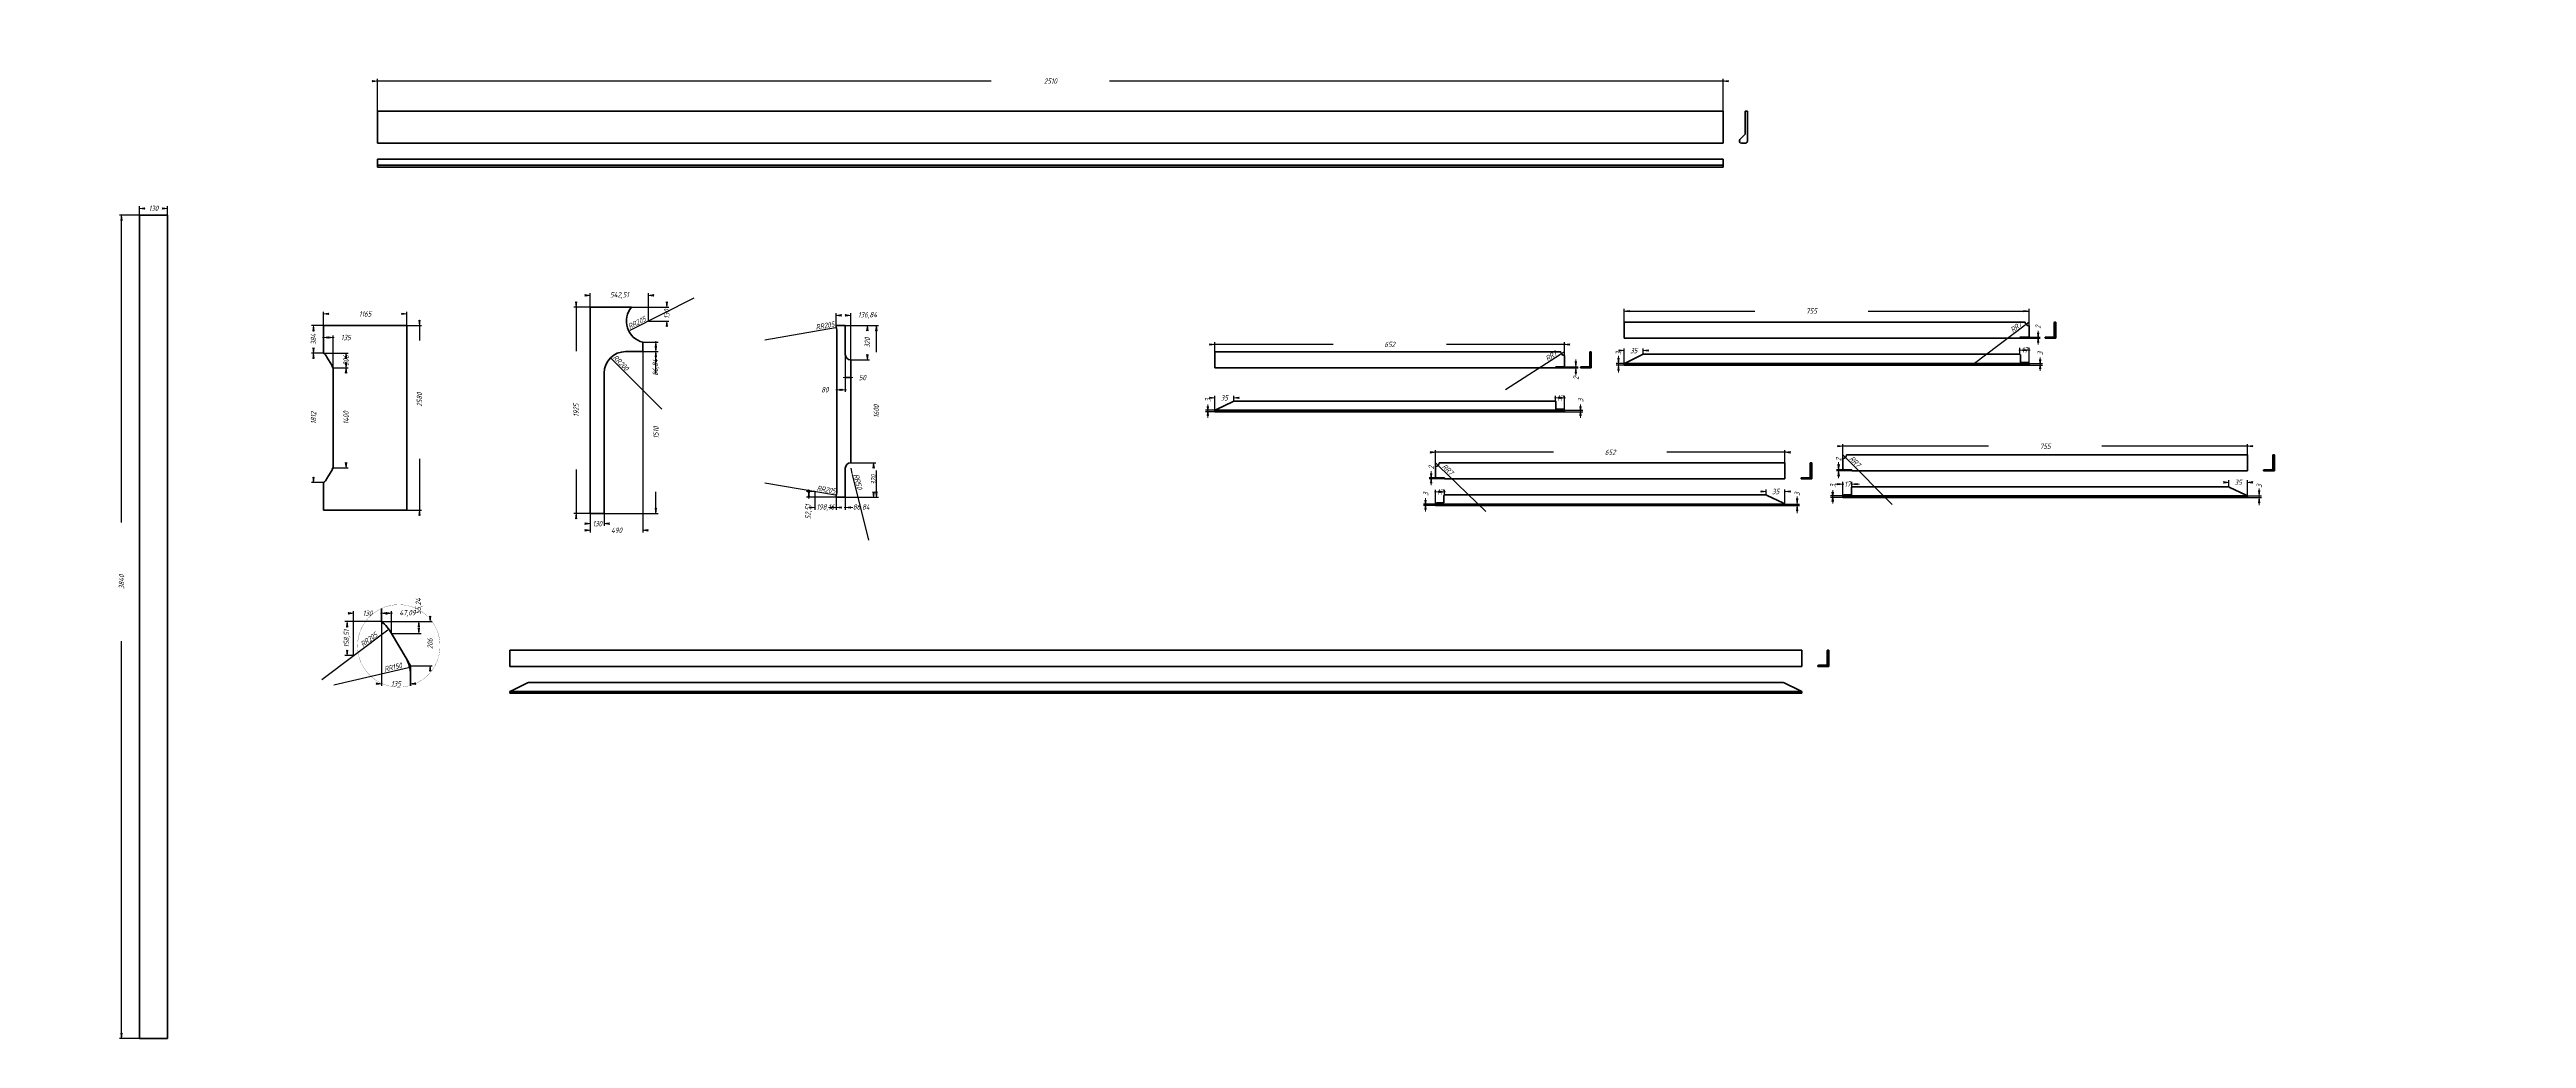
# Model space of a CAD drawing. Header units: millimetres. Extents: x 0 to 3990, y -446 to 477.
# Drawn here: x 1050 to 3360, y -446 to 477 of the extents above; entities that cross this region are included whole.
import ezdxf

# ---------------------------------------------------------------- set-up
doc = ezdxf.new("R2010")
doc.units = ezdxf.units.MM
for name, pattern in [('K5LT_BASIC', [0]), ('K5LT_THIN', [0]), ('K5LT_THIN_INCLUDED_TO_HATCHING', [0])]:
    doc.linetypes.add(name, pattern=pattern)
doc.layers.add('Системный слой', color=7, linetype='Continuous')
doc.layers.add('Системный слой (1)', color=7, linetype='Continuous', true_color=0x909090)
doc.styles.add('KDIMTEXTSTYLE', font='GOST_AU.SHX', dxfattribs={"width": 0.96, "oblique": 15, "height": 5})
doc.dimstyles.new('KDIMSTYLE (0.07)', dxfattribs={"dimtxt": 5, "dimasz": 1, "dimexe": 2, "dimexo": 0, "dimgap": 1, "dimtad": 1, "dimlfac": 15, "dimtxsty": 'KDIMTEXTSTYLE', "dimsah": 1, "dimcen": 0, "dimdle": 1, "dimadec": 0, "dimazin": 0, "dimtfac": 0.667, "dimtmove": 0, "dimatfit": 3, "dimfxl": 1, "dimtvp": 1, "dimtolj": 1, "dimtzin": 0, "dimarcsym": 0})
doc.dimstyles.new('KDIMSTYLE (0.10)', dxfattribs={"dimtxt": 5, "dimasz": 1, "dimexe": 2, "dimexo": 0, "dimgap": 1, "dimtad": 1, "dimlfac": 10, "dimtxsty": 'KDIMTEXTSTYLE', "dimsah": 1, "dimcen": 0, "dimdle": 1, "dimadec": 0, "dimazin": 0, "dimtfac": 0.667, "dimtmove": 0, "dimatfit": 3, "dimfxl": 1, "dimtvp": 1, "dimtolj": 1, "dimtzin": 0, "dimarcsym": 0})
doc.dimstyles.new('KDIMSTYLE (0.20)', dxfattribs={"dimtxt": 5, "dimasz": 1, "dimexe": 2, "dimexo": 0, "dimgap": 1, "dimtad": 1, "dimlfac": 5, "dimtxsty": 'KDIMTEXTSTYLE', "dimsah": 1, "dimcen": 0, "dimdle": 1, "dimadec": 0, "dimazin": 0, "dimtfac": 0.667, "dimtmove": 0, "dimatfit": 3, "dimfxl": 1, "dimtvp": 1, "dimtolj": 1, "dimtzin": 0, "dimarcsym": 0})
doc.dimstyles.new('KDIMSTYLE (0.50)', dxfattribs={"dimtxt": 5, "dimasz": 1, "dimexe": 2, "dimexo": 0, "dimgap": 1, "dimtad": 1, "dimlfac": 2, "dimtxsty": 'KDIMTEXTSTYLE', "dimsah": 1, "dimcen": 0, "dimdle": 1, "dimadec": 0, "dimazin": 0, "dimtfac": 0.667, "dimtmove": 0, "dimatfit": 3, "dimfxl": 1, "dimtvp": 1, "dimtolj": 1, "dimtzin": 0, "dimarcsym": 0})

# ---------------------------------------------------------------- blocks, each defined once
blk = doc.blocks.new('KDIMARROW_01')
at = {"layer": 'Системный слой'}
blk.add_hatch(color=0, dxfattribs=at).paths.add_polyline_path([(-5, -0.6582624912261956), (0, 0), (-5, 0.658262491226197), (-4.5, 5.51091059616309e-16)])
at = {"layer": 'Системный слой', "color": 0, "linetype": 'K5LT_THIN', "lineweight": 18}
for p, q in [((-4.5, 5.51091059616309e-16), (-5, 0.658262491226197)), ((-5, 0.658262491226197), (0, 0)), ((0, 0), (-5, -0.6582624912261956)), ((-5, -0.6582624912261956), (-4.5, 5.51091059616309e-16))]:
    blk.add_line(p, q, dxfattribs=at)
at = {"layer": 'Системный слой (1)', "color": 0, "linetype": 'K5LT_THIN', "lineweight": 18}
blk.add_line((0, 0), (-1, 0), dxfattribs=at)
blk = doc.blocks.new('KDIMARROW_02')
at = {"layer": 'Системный слой'}
blk.add_hatch(color=0, dxfattribs=at).paths.add_polyline_path([(4.5, -5.51091059616309e-16), (5, 0.6582624912261956), (0, 0), (5, -0.658262491226197)])
at = {"layer": 'Системный слой', "color": 0, "linetype": 'K5LT_THIN', "lineweight": 18}
for p, q in [((5, 0.6582624912261956), (0, 0)), ((0, 0), (5, -0.658262491226197)), ((0, 0), (7, -8.572527594031472e-16)), ((4.5, -5.51091059616309e-16), (5, 0.6582624912261956)), ((5, -0.658262491226197), (4.5, -5.51091059616309e-16))]:
    blk.add_line(p, q, dxfattribs=at)
at = {"layer": 'Системный слой (1)', "color": 0, "linetype": 'K5LT_THIN', "lineweight": 18}
blk.add_line((0, 0), (-1, 0), dxfattribs=at)

msp = doc.modelspace()

# ---------------------------------------------------------------- linework, layer by layer
at = {"layer": 'Системный слой (1)', "color": 5, "linetype": 'K5LT_BASIC', "lineweight": 60, "true_color": 0x0000ff}
for p, q in [((1355.934377425638, 419.356411290335), (1355.934377425638, 391.3564112903351)), ((1355.934377425638, 419.356411290335), (2610.934377425639, 419.356411290335)), ((2610.934377425639, 419.356411290335), (2610.934377425639, 391.3564112903351)), ((2631.434377425639, 419.356411290335), (2633.434377425639, 419.356411290335)), ((2631.434377425639, 398.5132655398267), (2631.434377425639, 419.356411290335)), ((2633.434377425639, 419.356411290335), (2633.434377425639, 391.3564112903351)), ((2626.520163863264, 392.7706248527097), (2630.848590988009, 397.0990519774537)), ((1355.934377425638, 391.3564112903351), (1355.934377425638, 389.356411290335)), ((1355.934377425638, 389.356411290335), (2610.934377425639, 389.356411290335)), ((1355.934377425638, 374.3564112903364), (2610.934377425639, 374.3564112903364)), ((1355.934377425638, 374.3564112903364), (1355.934377425638, 373.7706248527111)), ((1355.934377425638, 373.7706248527111), (1355.934377425638, 369.4421977279658)), ((2610.934377425639, 391.3564112903351), (2610.934377425639, 389.356411290335)), ((2610.934377425639, 374.3564112903364), (2610.934377425639, 373.7706248527111)), ((2610.934377425639, 373.7706248527111), (2610.934377425639, 369.4421977279658)), ((2631.434377425639, 389.356411290335), (2627.934377425639, 389.356411290335)), ((1355.934377425638, 369.4421977279658), (1355.934377425638, 368.8564112903359)), ((1355.934377425638, 368.8564112903359), (1355.934377425638, 366.8564112903359)), ((1355.934377425638, 368.8564112903359), (2610.934377425639, 368.8564112903359)), ((1355.934377425638, 366.8564112903359), (2610.934377425639, 366.8564112903359)), ((2610.934377425639, 369.4421977279658), (2610.934377425639, 368.8564112903359)), ((2610.934377425639, 368.8564112903359), (2610.934377425639, 366.8564112903359)), ((1133.898253229668, 322.1324363994458), (1133.898253229668, -445.8675636005543)), ((1159.898253229668, 322.1324363994458), (1133.898253229668, 322.1324363994458)), ((1159.898253229668, -445.8675636005543), (1159.898253229668, 322.1324363994458)), ((1554.297596521916, 236.4103357676555), (1592.697827629585, 236.4103357676555)), ((1554.297596521916, 43.91033576765551), (1554.297596521916, 236.4103357676555)), ((1383.157203573921, 219.1130004379176), (1305.490536907255, 219.1130004379176)), ((1305.490536907255, 219.1130004379176), (1305.490536907255, 193.5128463661382)), ((1383.157203573921, 47.11300043791763), (1383.157203573921, 219.1130004379176)), ((1783.46827881796, 219.18969978992), (1792.152225639312, 219.18969978992)), ((1784.152225639312, 213.9386011981035), (1784.152225639312, 64.44079838173644)), ((1792.152225639312, 219.18969978992), (1792.152225639312, 192.18969978992)), ((2518.640913796216, 207.389328785774), (2518.640913796216, 222.3893287857853)), ((2518.640913796216, 222.3893287857853), (2892.64091379621, 222.3893287857853)), ((2895.14091379621, 208.3893287857853), (2888.14091379621, 208.3893287857853)), ((2896.14091379621, 209.3893287857853), (2896.14091379621, 218.8893287857853)), ((2911.640913796212, 208.389328785774), (2918.640913796211, 208.389328785774)), ((2919.640913796212, 221.889328785774), (2919.640913796212, 209.389328785774)), ((2919.640913796212, 207.389328785774), (2919.640913796212, 209.389328785774)), ((2921.140913796212, 222.3893287857853), (2920.140913796211, 222.389328785774)), ((2921.140913796212, 207.389328785774), (2921.140913796212, 222.3893287857853)), ((1313.129103272172, 182.1143809553856), (1308.629910939309, 189.8300171687644)), ((1603.297596521916, 194.9103357676555), (1587.297596521916, 194.9103357676555)), ((1603.297596521916, 203.5942825890071), (1603.297596521916, 194.9103357676555)), ((1797.152225639312, 187.18969978992), (1797.152225639312, 91.18969978991998)), ((2136.885782362422, 179.6896997899201), (2136.885782362422, 194.6896997899201)), ((2459.385782362422, 194.6896997899201), (2136.885782362422, 194.6896997899201)), ((2462.885782362422, 181.6896997899201), (2462.885782362422, 191.1896997899201)), ((2486.385782362431, 194.1896997899201), (2486.385782362431, 181.6896997899201)), ((2487.885782362431, 194.6896997899201), (2486.885782362431, 194.6896997899201)), ((2487.885782362431, 179.6896997899201), (2487.885782362431, 194.6896997899201)), ((2518.640913796216, 207.389328785774), (2887.64091379621, 207.3893287857853)), ((2518.640913796216, 183.8893287857697), (2520.699737325629, 184.88932878577)), ((2535.111502031511, 191.8893287857697), (2520.699737325629, 184.88932878577)), ((2536.140913796216, 192.38932878577), (2535.111502031511, 191.8893287857697)), ((2536.140913796216, 192.38932878577), (2887.64091379621, 192.38932878577)), ((2887.64091379621, 207.8893287857853), (2887.64091379621, 207.3893287857853)), ((2887.64091379621, 192.38932878577), (2888.14091379621, 191.8893287857697)), ((2888.14091379621, 184.88932878577), (2888.14091379621, 191.8893287857697)), ((2888.14091379621, 184.88932878577), (2895.14091379621, 184.88932878577)), ((2896.14091379621, 183.8893287857697), (2895.14091379621, 184.88932878577)), ((2911.140913796211, 207.8893287857853), (2911.140913796211, 207.3893287857853)), ((2911.140913796211, 207.3893287857853), (2919.640913796212, 207.389328785774)), ((2919.640913796212, 207.389328785774), (2921.140913796212, 207.389328785774)), ((1313.129103272172, 182.1143809553857), (1314.490536907255, 179.7796671045844)), ((1314.490536907255, 177.0770035465627), (1314.490536907255, 179.7796671045843)), ((1314.490536907255, 89.14899732927245), (1314.490536907255, 177.0770035465628)), ((1567.297596521916, 174.9103357676555), (1567.297596521916, 43.91033576765551)), ((2454.385782362425, 179.6896997899201), (2136.885782362422, 179.6896997899201)), ((2454.385782362425, 179.6896997899201), (2454.385782362422, 180.1896997899201)), ((2454.885782362413, 180.6896997899201), (2461.885782362422, 180.6896997899201)), ((2477.885782362431, 180.1896997899201), (2477.885782362431, 179.6896997899201)), ((2477.885782362431, 179.6896997899201), (2486.385782362431, 179.6896997899248)), ((2485.385782362431, 180.6896997899201), (2478.385782362431, 180.6896997899201)), ((2486.385782362431, 181.6896997899201), (2486.385782362431, 179.6896997899248)), ((2486.385782362431, 179.6896997899248), (2487.885782362431, 179.6896997899201)), ((2518.640913796216, 183.38932878577), (2518.640913796216, 183.8893287857697)), ((2518.640913796216, 183.8893287857697), (2892.676812181072, 183.8893287857697)), ((2518.640913796216, 182.3893287857697), (2518.640913796216, 183.38932878577)), ((2518.640913796216, 182.3893287857697), (2892.64091379621, 182.3893287857697)), ((2892.64091379621, 183.38932878577), (2892.64091379621, 182.3893287857697)), ((2892.64091379621, 182.3893287857697), (2896.14091379621, 182.3893287857697)), ((2892.676812181072, 183.8893287857697), (2896.14091379621, 183.8893287857697)), ((2896.14091379621, 183.8893287857697), (2896.14091379621, 182.3893287857697)), ((2136.885782362422, 140.1896997899116), (2138.94460589184, 141.1896997899116)), ((2459.421680747286, 140.1896997899116), (2136.885782362422, 140.1896997899116)), ((2136.885782362422, 139.6896997899116), (2136.885782362422, 140.1896997899116)), ((2136.885782362422, 138.6896997899116), (2136.885782362422, 139.6896997899116)), ((2459.385782362422, 138.6896997899116), (2136.885782362422, 138.6896997899116)), ((2138.94460589184, 141.1896997899116), (2153.356370597709, 148.1896997899116)), ((2154.385782362422, 148.6896997899116), (2153.356370597709, 148.1896997899116)), ((2454.385782362422, 148.6896997899116), (2154.385782362422, 148.6896997899116)), ((2454.885782362413, 148.1896997899116), (2454.385782362422, 148.6896997899116)), ((2454.885782362413, 141.1896997899116), (2454.885782362413, 148.1896997899116)), ((2461.885782362418, 141.1896997899116), (2454.885782362413, 141.1896997899116)), ((2459.385782362422, 139.6896997899116), (2459.385782362422, 138.6896997899116)), ((2459.385782362422, 138.6896997899116), (2462.885782362422, 138.6896997899116)), ((2462.885782362422, 140.1896997899116), (2459.421680747286, 140.1896997899116)), ((2461.885782362418, 141.1896997899116), (2462.885782362422, 140.1896997899116)), ((2462.885782362422, 140.1896997899116), (2462.885782362422, 138.6896997899116)), ((2722.390913796216, 85.7251507624336), (2722.390913796216, 95.2251507624336)), ((3099.890913796206, 98.7251507624336), (2725.890913796216, 98.7251507624336)), ((3099.890913796206, 83.72515076242234), (3099.890913796206, 98.7251507624336)), ((3123.390913796207, 98.2251507624336), (3123.390913796207, 95.2251507624336)), ((3123.390913796207, 95.2251507624336), (3123.390913796207, 85.7251507624336)), ((3123.390913796207, 95.2251507624336), (3124.890913796207, 95.2251507624336)), ((3123.890913796207, 98.7251507624336), (3124.890913796207, 98.7251507624336)), ((3124.890913796207, 95.2251507624336), (3124.890913796207, 98.7251507624336)), ((3124.890913796207, 85.7251507624336), (3124.890913796207, 95.2251507624336)), ((1305.490536907255, 72.71315450969698), (1305.490536907255, 47.11300043791763)), ((1308.629910939309, 76.39598370707077), (1313.129103272172, 84.11161992044958)), ((1313.129103272172, 84.11161992044956), (1314.490536907255, 86.44633377125083)), ((1314.490536907255, 89.14899732927253), (1314.490536907255, 86.44633377125089)), ((1792.152225639312, 59.18969978991998), (1792.152225639312, 86.18969978991998)), ((2342.485496876811, 78.22515076242786), (2342.485496876811, 87.72515076242786)), ((2350.48549687682, 77.22515076242786), (2343.485496876811, 77.22515076242786)), ((2345.985496876811, 91.22515076242786), (2668.485496876811, 91.22515076242786)), ((2350.985496876808, 76.22515076242786), (2350.985496876811, 76.72515076242786)), ((2350.985496876808, 76.22515076242786), (2668.485496876811, 76.22515076242786)), ((2668.485496876811, 76.22515076242786), (2668.485496876811, 91.22515076242786)), ((2683.485496876817, 76.72515076242786), (2683.485496876817, 76.22515076242786)), ((2693.485496876817, 76.22515076242786), (2683.485496876817, 76.22515076242786)), ((2690.985496876817, 77.22515076242786), (2683.985496876817, 77.22515076242786)), ((2693.485496876817, 77.22515076242786), (2690.985496876817, 77.22515076242786)), ((2691.985496876817, 87.72515076242786), (2691.985496876817, 90.72515076242786)), ((2691.985496876817, 87.72515076242786), (2691.985496876817, 78.22515076242786)), ((2691.985496876817, 87.72515076242786), (2693.485496876817, 87.72515076242786)), ((2692.485496876817, 91.22515076242786), (2693.485496876817, 91.22515076242786)), ((2693.485496876817, 91.22515076242786), (2693.485496876817, 87.72515076242786)), ((2693.485496876817, 78.22515076242786), (2693.485496876817, 87.72515076242786)), ((2693.485496876817, 77.22515076242786), (2693.485496876817, 78.22515076242786)), ((2693.485496876817, 77.22515076242786), (2693.485496876817, 76.72515076242786)), ((2693.485496876817, 76.22515076242786), (2693.485496876817, 76.72515076242786)), ((2723.390913796216, 84.7251507624336), (2730.390913796216, 84.7251507624336)), ((2730.890913796216, 84.2251507624336), (2730.890913796216, 83.7251507624336)), ((3099.890913796206, 83.72515076242234), (2730.890913796216, 83.7251507624336)), ((3114.890913796207, 83.7251507624336), (3114.890913796207, 84.2251507624336)), ((3124.890913796207, 83.7251507624336), (3114.890913796207, 83.7251507624336)), ((3122.390913796207, 84.7251507624336), (3115.390913796207, 84.7251507624336)), ((3124.890913796207, 84.7251507624336), (3122.390913796207, 84.7251507624336)), ((3124.890913796207, 85.7251507624336), (3124.890913796207, 84.7251507624336)), ((3124.890913796207, 84.2251507624336), (3124.890913796207, 84.7251507624336)), ((3124.890913796207, 84.2251507624336), (3124.890913796207, 83.7251507624336)), ((1305.490536907255, 47.11300043791763), (1383.157203573921, 47.11300043791763)), ((1783.46827881796, 59.18969978991998), (1792.152225639312, 59.18969978991998)), ((2343.485496876815, 53.72515076242325), (2342.485496876811, 52.72515076242325)), ((2342.485496876811, 52.72515076242325), (2345.949598491948, 52.72515076242325)), ((2342.485496876811, 52.72515076242325), (2342.485496876811, 51.22515076242325)), ((2345.985496876811, 51.22515076242325), (2342.485496876811, 51.22515076242325)), ((2343.485496876815, 53.72515076242325), (2350.48549687682, 53.72515076242325)), ((2345.949598491948, 52.72515076242325), (2668.485496876811, 52.72515076242325)), ((2345.985496876811, 52.22515076242325), (2345.985496876811, 51.22515076242325)), ((2345.985496876811, 51.22515076242325), (2668.485496876811, 51.22515076242325)), ((2350.48549687682, 60.72515076242325), (2350.985496876811, 61.22515076242325)), ((2350.48549687682, 53.72515076242325), (2350.48549687682, 60.72515076242325)), ((2350.985496876811, 61.22515076242325), (2650.985496876811, 61.22515076242325)), ((2650.985496876811, 61.22515076242325), (2652.014908641524, 60.72515076242325)), ((2666.426673347393, 53.72515076242325), (2652.014908641524, 60.72515076242325)), ((2668.485496876811, 52.72515076242325), (2666.426673347393, 53.72515076242325)), ((2668.485496876811, 52.22515076242325), (2668.485496876811, 52.72515076242325)), ((2668.485496876811, 51.22515076242325), (2668.485496876811, 52.22515076242325)), ((2722.390913796216, 60.22515076242166), (2723.390913796216, 61.22515076242144)), ((2725.855015411353, 60.22515076242166), (2722.390913796216, 60.22515076242166)), ((2722.390913796216, 60.22515076242166), (2722.390913796216, 58.72515076242166)), ((2722.390913796216, 58.72515076242166), (2725.890913796216, 58.72515076242166)), ((2730.390913796216, 61.22515076242144), (2723.390913796216, 61.22515076242144)), ((3099.890913796206, 60.22515076242166), (2725.855015411353, 60.22515076242166)), ((2725.890913796216, 59.72515076242166), (2725.890913796216, 58.72515076242166)), ((3099.890913796206, 58.72515076242166), (2725.890913796216, 58.72515076242166)), ((2730.890913796216, 68.72515076242166), (2730.390913796216, 68.22515076242166)), ((2730.390913796216, 61.22515076242144), (2730.390913796216, 68.22515076242166)), ((3082.390913796206, 68.72515076242166), (2730.890913796216, 68.72515076242166)), ((3082.390913796206, 68.72515076242166), (3083.420325560911, 68.22515076242166)), ((3083.420325560911, 68.22515076242166), (3097.832090266794, 61.22515076242144)), ((3099.890913796206, 60.22515076242166), (3097.832090266794, 61.22515076242144)), ((3099.890913796206, 59.72515076242166), (3099.890913796206, 60.22515076242166)), ((3099.890913796206, 58.72515076242166), (3099.890913796206, 59.72515076242166)), ((1567.297596521916, 43.91033576765551), (1554.297596521916, 43.91033576765551)), ((1359.550558968388, -44.71044407537852), (1359.550558968388, -57.01334323468905)), ((1382.46625806314, -91.20873946694678), (1368.96868106455, -68.06183082681036)), ((1382.46625806314, -91.20873946694678), (1386.550558968388, -98.21288101935045)), ((1479.249803099012, -83.70873946694684), (1479.249803099012, -98.70873946694684)), ((1479.249803099012, -83.70873946694684), (2684.249803099012, -83.70873946694684)), ((2684.249803099012, -83.70873946694684), (2684.249803099012, -98.70873946694684)), ((2707.749803099014, -96.70873946694684), (2707.749803099014, -84.20873946694684)), ((2708.249803099014, -83.70873946694684), (2709.249803099014, -83.70873946694684)), ((2709.249803099014, -83.70873946694684), (2709.249803099014, -98.70873946694684)), ((1386.550558968388, -106.3208716934156), (1386.550558968388, -98.21288101935068)), ((1386.550558968388, -116.5643752524334), (1386.550558968388, -106.3208716934153)), ((1479.249803099012, -98.70873946694684), (2684.249803099012, -98.70873946694684)), ((1481.308626628425, -121.2087394669456), (1495.720391334307, -114.2087394669452)), ((1496.749803099012, -113.7087394669452), (1495.720391334307, -114.2087394669452)), ((1496.749803099012, -113.7087394669452), (2666.749803099012, -113.7087394669452)), ((2667.779214863717, -114.2087394669452), (2666.749803099012, -113.7087394669452)), ((2667.779214863717, -114.2087394669452), (2682.190979569599, -121.2087394669456)), ((2699.249803099014, -98.20873946694684), (2699.249803099014, -98.70873946694684)), ((2699.249803099014, -98.70873946694684), (2707.749803099014, -98.70873946694684)), ((2706.749803099014, -97.70873946694684), (2699.749803099014, -97.70873946694684)), ((2707.749803099014, -98.70873946694684), (2707.749803099014, -96.70873946694684)), ((2709.249803099014, -98.70873946694684), (2707.749803099014, -98.70873946694684)), ((1479.249803099012, -122.2087394669452), (1481.308626628425, -121.2087394669456)), ((1479.249803099012, -122.2087394669452), (1479.249803099012, -122.7087394669452)), ((1479.249803099012, -122.2087394669452), (2684.249803099012, -122.2087394669452)), ((1479.249803099012, -122.7087394669452), (1479.249803099012, -123.7087394669456)), ((1479.249803099012, -123.7087394669456), (2684.249803099012, -123.7087394669456)), ((2682.190979569599, -121.2087394669456), (2684.249803099012, -122.2087394669452)), ((2684.249803099012, -122.2087394669452), (2684.249803099012, -122.7087394669452)), ((2684.249803099012, -122.7087394669452), (2684.249803099012, -123.7087394669456)), ((1133.898253229668, -445.8675636005543), (1159.898253229668, -445.8675636005543))]:
    msp.add_line(p, q, dxfattribs=at)
at = {"layer": 'Системный слой (1)', "color": 7, "linetype": 'K5LT_THIN_INCLUDED_TO_HATCHING', "const_width": 0.18}
msp.add_lwpolyline([(1414.202707280027, -79.63528514687869, 0.9999999999999999), (1337.232231847663, -79.63528514687869, 0.9999999999999999)], format="xyb", close=True, dxfattribs=at)
at = {"layer": 'Системный слой (1)', "color": 5, "linetype": 'K5LT_BASIC', "lineweight": 60, "true_color": 0x0000ff}
for centre, radius, start, end in [((2627.934377425639, 391.3564112903351), 2.000000000000307, 135.0000000000103, 270), ((2629.434377425639, 398.5132655398267), 1.99999999999977, 314.9999999999424, 0), ((2631.434377425639, 391.3564112903351), 2, 270, 0), ((1608.548695113733, 223.4103357676555), 20.50000000000001, 140.6433010727387, 255.1581930521536), ((1763.652225639312, 213.9386011981035), 20.50000000000001, 0, 14.84180694784637), ((2888.14091379621, 207.8893287857853), 0.4999999999999455, 90, 180), ((2896.14091379621, 222.3893287857853), 3.500000000000001, 180, 270), ((2895.14091379621, 209.3893287857853), 0.999999999999946, 270, 0), ((2911.640913796212, 207.889328785774), 0.4999999999999454, 90.00000000028824, 179.9999999999966), ((2918.640913796211, 209.3893287857741), 0.9999999999999459, 269.9999999998696, 0), ((2920.140913796211, 221.889328785774), 0.4999999999999455, 90, 180), ((1296.823870240588, 182.9456013767066), 13.66666666666667, 30.24759658660304, 50.64330107273883), ((1587.297596521916, 174.9103357676555), 20, 90, 180), ((1797.152225639312, 192.18969978992), 5.000000000000001, 180, 270), ((2462.885782362422, 194.6896997899201), 3.500000000000001, 180, 270), ((2486.885782362431, 194.1896997899201), 0.5000000000000565, 90, 180), ((1304.490536907255, 177.0770035465628), 9.999999999999998, 0, 30.24759658660345), ((2454.885782362422, 180.1896997899201), 0.4999999999999455, 90.00000000099011, 180), ((2461.885782362422, 181.6896997899201), 0.999999999999946, 270, 0), ((2478.385782362426, 180.1896997899201), 0.5000000000000528, 89.99999999892675, 180), ((2485.385782362426, 181.6896997899201), 0.9999999999999387, 270.0000000004785, 0), ((2722.390913796216, 98.7251507624336), 3.500000000000001, 270, 0), ((3123.890913796207, 98.22515076243343), 0.4999999999999455, 90, 179.9999999999805), ((1296.823870240588, 83.28039949912858), 13.66666666666667, 309.3566989272612, 329.7524034133968), ((1304.490536907255, 89.14899732927245), 10, 329.7524034133964, 0), ((1797.152225639312, 86.18969978991998), 5.000000000000001, 90, 180), ((2342.485496876811, 91.22515076242786), 3.500000000000001, 270, 0), ((2343.485496876811, 78.22515076242786), 0.999999999999946, 180, 270), ((2350.485496876811, 76.72515076242786), 0.4999999999999455, 0, 89.9999999990099), ((2683.985496876814, 76.72515076242786), 0.4999999999999473, 90.00000000095102, 180), ((2690.985496876814, 78.22515076242786), 0.9999999999999495, 269.9999999995961, 0), ((2692.485496876814, 90.72515076242786), 0.5000000000000565, 89.99999999973946, 180), ((2723.390913796216, 85.7251507624336), 0.999999999999946, 180, 270), ((2730.390913796216, 84.2251507624336), 0.4999999999999455, 0, 90), ((3115.390913796207, 84.2251507624336), 0.4999999999999455, 90.00000000000409, 179.9999999999935), ((3122.390913796207, 85.7251507624336), 0.999999999999946, 270.0000000000017, 0), ((1763.652225639312, 64.44079838173644), 20.50000000000001, 345.1581930521537, 0), ((1333.550558968388, -88.7150782029837), 41.00000000000001, 30.24759658660305, 50.64330107273883), ((1356.550558968388, -106.3208716934153), 30, 0, 30.24759658660345), ((2708.249803099014, -84.20873946694684), 0.5000000000000565, 90, 180), ((2699.749803099014, -98.20873946694684), 0.4999999999998346, 90.00000000012103, 179.999999999998), ((2706.749803099014, -96.70873946694684), 0.9999999999999459, 269.9999999998965, 0)]:
    msp.add_arc(centre, radius, start, end, dxfattribs=at)
for points, knots in [([(2892.64091379621, 183.38932878577), (2892.640913938568, 183.435654313967), (2892.640875935711, 183.5279158489495), (2892.641290407515, 183.6392931059004), (2892.642954367633, 183.7226183011153), (2892.645658173765, 183.7817555033832), (2892.649406046716, 183.8216315638717), (2892.657419422632, 183.8716836356275), (2892.666790727443, 183.889328749342), (2892.676812181072, 183.8893287857697)], [0, 0, 0, 0, 1.763066739829944, 3.523335871061669, 4.6040328638434, 5.70516739208177, 6.773142404150838, 7.359647579999653, 10, 10, 10, 10]), ([(2459.421680747286, 140.1896997899116), (2459.415937049755, 140.1896996641372), (2459.40769607057, 140.1818258861563), (2459.400555372178, 140.1583572785858), (2459.396813043807, 140.1382525921586), (2459.394563595407, 140.1222171490576), (2459.392115634578, 140.0991684164046), (2459.389272961938, 140.0596360036675), (2459.387288182295, 140.0026906772541), (2459.386164861291, 139.9271178361282), (2459.385821008603, 139.8489487189099), (2459.385780704305, 139.7655276050241), (2459.385782372494, 139.7140983128006), (2459.385782362422, 139.6896997899116)], [0, 0, 0, 0, 2.115008333048714, 3.515601260773385, 4.102685550741416, 4.725043643228148, 5.317910936413762, 6.40866198887802, 8.210870260102665, 9.428041324768634, 11.27206716731311, 12.71601209841584, 14, 14, 14, 14]), ([(2345.949598491948, 52.72515076242325), (2345.955342189482, 52.72515063664969), (2345.963583168664, 52.71727685866972), (2345.970723867054, 52.69380825110011), (2345.974466195426, 52.67370356467154), (2345.976715643827, 52.65766812156926), (2345.979163604655, 52.63461938892078), (2345.982006277296, 52.59508697617275), (2345.983991056937, 52.53814164977121), (2345.985114377944, 52.46256880864212), (2345.985458230628, 52.38439969149204), (2345.985498534928, 52.3009785776062), (2345.985496866739, 52.24954928535681), (2345.985496876811, 52.22515076242325)], [0, 0, 0, 0, 2.115008332861553, 3.515601260691983, 4.102685550716321, 4.725043643255455, 5.317910936508573, 6.408661988827422, 8.210870260086239, 9.428041324574924, 11.27206716597723, 12.71601209627609, 14, 14, 14, 14]), ([(2725.890913796216, 59.72515076242166), (2725.890913653856, 59.77147629062188), (2725.890951656716, 59.86373782559372), (2725.89053718491, 59.97511508255366), (2725.888873224792, 60.05844027776971), (2725.88616941866, 60.11757748003583), (2725.882421545711, 60.15745354052251), (2725.874408169791, 60.20750561227828), (2725.865036864982, 60.22515072599663), (2725.855015411353, 60.22515076242166)], [0, 0, 0, 0, 1.763066739856289, 3.523335871108718, 4.60403286388038, 5.705167392129578, 6.773142404152905, 7.359647579995711, 10, 10, 10, 10])]:
    msp.add_open_spline(points, degree=3, knots=knots, dxfattribs=at)

# ---------------------------------------------------------------- dimensions: what is measured, and where the dimension line sits
at = {"layer": 'Системный слой (1)', "color": 7}
for base, p1, p2, location, dimstyle, override in [((1355.934377425638, 447.272873177179), (2610.934377425639, 419.356411290335), (1355.934377425638, 419.356411290335), (1983.434377425638, 447.272873177179), 'KDIMSTYLE (0.50)', {"dimexo": 0, "dimpost": '\\H5.0;\\W0.965;\\Q15;<>', "dimblk1": 'KDIMARROW_01', "dimblk2": 'KDIMARROW_01', "dimse1": 0, "dimse2": 0, "dimclrt": 7, "dimtolj": 1}), ((1159.898253229668, 328.5201269375797), (1133.898253229668, 322.1324363994458), (1159.898253229668, 322.1324363994458), (1146.898253229668, 328.5201269375797), 'KDIMSTYLE (0.20)', {"dimexo": 0, "dimpost": '\\H5.0;\\W0.965;\\Q15;<>', "dimblk1": 'KDIMARROW_01', "dimblk2": 'KDIMARROW_01', "dimse1": 0, "dimse2": 0, "dimclrt": 7, "dimtolj": 1}), ((1554.297596521916, 247.4040154530499), (1608.548695113733, 223.4103357676555), (1554.297596521916, 236.4103357676555), (1581.423145817825, 247.4040154530499), 'KDIMSTYLE (0.10)', {"dimexo": 0, "dimpost": '\\H5.0;\\W0.965;\\Q15;<>', "dimblk1": 'KDIMARROW_01', "dimblk2": 'KDIMARROW_01', "dimse1": 0, "dimse2": 0, "dimclrt": 7, "dimtolj": 1}), ((1383.157203573921, 230.0914146644736), (1305.490536907255, 219.1130004379176), (1383.157203573921, 219.1130004379176), (1344.323870240588, 230.0914146644736), 'KDIMSTYLE (0.07)', {"dimexo": 0, "dimpost": '\\H5.0;\\W0.965;\\Q15;<>', "dimblk1": 'KDIMARROW_01', "dimblk2": 'KDIMARROW_01', "dimse1": 0, "dimse2": 0, "dimclrt": 7, "dimtolj": 1}), ((1797.152225639312, 228.7275442049997), (1783.46827881796, 219.18969978992), (1797.152225639312, 187.18969978992), (1812.864348119889, 228.7275442049997), 'KDIMSTYLE (0.10)', {"dimexo": 0, "dimpost": '\\H5.0;\\W0.965;\\Q15;<>', "dimblk1": 'KDIMARROW_01', "dimblk2": 'KDIMARROW_01', "dimse1": 0, "dimse2": 0, "dimclrt": 7, "dimtolj": 1}), ((2896.14091379621, 232.7451799892019), (2518.640913796216, 222.3893287857853), (2896.14091379621, 218.8893287857853), (2693.14091379621, 232.7451799892019), 'KDIMSTYLE (0.50)', {"dimexo": 0, "dimpost": '\\H5.0;\\W0.965;\\Q15;<>', "dimblk1": 'KDIMARROW_01', "dimblk2": 'KDIMARROW_01', "dimse1": 0, "dimse2": 0, "dimclrt": 7, "dimtolj": 1}), ((1305.490536907255, 208.0523104483893), (1314.490536907255, 177.0770035465627), (1305.490536907255, 193.5128463661383), (1326.276994960844, 208.0523104483893), 'KDIMSTYLE (0.07)', {"dimexo": 0, "dimpost": '\\H5.0;\\W0.965;\\Q15;<>', "dimblk1": 'KDIMARROW_02', "dimblk2": 'KDIMARROW_02', "dimse1": 0, "dimse2": 0, "dimclrt": 7, "dimtolj": 1}), ((1784.152225639312, 159.3182684188016), (1792.152225639312, 192.18969978992), (1784.152225639312, 213.9386011981036), (1773.027226078002, 159.3182684188016), 'KDIMSTYLE (0.10)', {"dimexo": 0, "dimpost": '\\H5.0;\\W0.965;\\Q15;<>', "dimblk1": 'KDIMARROW_02', "dimblk2": 'KDIMARROW_02', "dimse1": 0, "dimse2": 0, "dimclrt": 7, "dimtolj": 1}), ((2136.885782362422, 201.5786814517759), (2462.885782362422, 191.1896997899201), (2136.885782362422, 194.6896997899201), (2299.885782362422, 201.5786814517759), 'KDIMSTYLE (0.50)', {"dimexo": 0, "dimpost": '\\H5.0;\\W0.965;\\Q15;<>', "dimblk1": 'KDIMARROW_01', "dimblk2": 'KDIMARROW_01', "dimse1": 0, "dimse2": 0, "dimclrt": 7, "dimtolj": 1}), ((1554.297596521916, 28.17807676264852), (1603.297596521916, 194.9103357676555), (1554.297596521916, 43.91033576765551), (1578.797596521916, 28.17807676264852), 'KDIMSTYLE (0.10)', {"dimexo": 0, "dimpost": '\\H5.0;\\W0.965;\\Q15;<>', "dimblk1": 'KDIMARROW_01', "dimblk2": 'KDIMARROW_01', "dimse1": 0, "dimse2": 0, "dimclrt": 7, "dimtolj": 1}), ((1792.152225639312, 170.6858938828307), (1797.152225639312, 187.18969978992), (1792.152225639312, 192.18969978992), (1808.038787986724, 170.6858938828307), 'KDIMSTYLE (0.10)', {"dimexo": 0, "dimpost": '\\H5.0;\\W0.965;\\Q15;<>', "dimblk1": 'KDIMARROW_02', "dimblk2": 'KDIMARROW_02', "dimse1": 0, "dimse2": 0, "dimclrt": 7, "dimtolj": 1}), ((2518.640913796216, 195.8812472017526), (2536.140913796216, 192.38932878577), (2518.640913796216, 183.8893287857697), (2527.390913796216, 195.8812472017526), 'KDIMSTYLE (0.50)', {"dimexo": 0, "dimpost": '\\H5.0;\\W0.965;\\Q15;<>', "dimblk1": 'KDIMARROW_01', "dimblk2": 'KDIMARROW_01', "dimse1": 0, "dimse2": 0, "dimclrt": 7, "dimtolj": 1}), ((2887.64091379621, 196.3416013057529), (2896.14091379621, 183.8893287857697), (2887.64091379621, 192.38932878577), (2891.89091379621, 196.3416013057529), 'KDIMSTYLE (0.50)', {"dimexo": 0, "dimpost": '\\H5.0;\\W0.965;\\Q15;<>', "dimblk1": 'KDIMARROW_02', "dimblk2": 'KDIMARROW_02', "dimse1": 0, "dimse2": 0, "dimclrt": 7, "dimtolj": 1}), ((2136.885782362422, 151.7828242940009), (2154.385782362422, 148.6896997899116), (2136.885782362422, 140.1896997899116), (2145.635782362422, 151.7828242940009), 'KDIMSTYLE (0.50)', {"dimexo": 0, "dimpost": '\\H5.0;\\W0.965;\\Q15;<>', "dimblk1": 'KDIMARROW_01', "dimblk2": 'KDIMARROW_01', "dimse1": 0, "dimse2": 0, "dimclrt": 7, "dimtolj": 1}), ((2454.385782362422, 151.6946999043612), (2462.885782362422, 140.1896997899116), (2454.385782362422, 148.6896997899116), (2458.635782362422, 151.6946999043612), 'KDIMSTYLE (0.50)', {"dimexo": 0, "dimpost": '\\H5.0;\\W0.965;\\Q15;<>', "dimblk1": 'KDIMARROW_02', "dimblk2": 'KDIMARROW_02', "dimse1": 0, "dimse2": 0, "dimclrt": 7, "dimtolj": 1}), ((2342.485496876811, 100.943646091283), (2668.485496876811, 91.22515076242786), (2342.485496876811, 87.72515076242786), (2505.485496876811, 100.943646091283), 'KDIMSTYLE (0.50)', {"dimexo": 0, "dimpost": '\\H5.0;\\W0.965;\\Q15;<>', "dimblk1": 'KDIMARROW_01', "dimblk2": 'KDIMARROW_01', "dimse1": 0, "dimse2": 0, "dimclrt": 7, "dimtolj": 1}), ((2722.390913796216, 106.6101524272876), (3099.890913796206, 98.7251507624336), (2722.390913796216, 95.2251507624336), (2911.140913796211, 106.6101524272876), 'KDIMSTYLE (0.50)', {"dimexo": 0, "dimpost": '\\H5.0;\\W0.965;\\Q15;<>', "dimblk1": 'KDIMARROW_01', "dimblk2": 'KDIMARROW_01', "dimse1": 0, "dimse2": 0, "dimclrt": 7, "dimtolj": 1}), ((2342.485496876811, 63.99710831225457), (2350.985496876811, 61.22515076242325), (2342.485496876811, 52.72515076242325), (2346.735496876811, 63.99710831225457), 'KDIMSTYLE (0.50)', {"dimexo": 0, "dimpost": '\\H5.0;\\W0.965;\\Q15;<>', "dimblk1": 'KDIMARROW_02', "dimblk2": 'KDIMARROW_02', "dimse1": 0, "dimse2": 0, "dimclrt": 7, "dimtolj": 1}), ((2650.985496876811, 64.3935568755328), (2668.485496876811, 52.72515076242325), (2650.985496876811, 61.22515076242325), (2659.735496876811, 64.3935568755328), 'KDIMSTYLE (0.50)', {"dimexo": 0, "dimpost": '\\H5.0;\\W0.965;\\Q15;<>', "dimblk1": 'KDIMARROW_01', "dimblk2": 'KDIMARROW_01', "dimse1": 0, "dimse2": 0, "dimclrt": 7, "dimtolj": 1}), ((2730.890913796216, 71.26922160495224), (2722.390913796216, 60.22515076242166), (2730.890913796216, 68.72515076242166), (2726.640913796216, 71.26922160495224), 'KDIMSTYLE (0.50)', {"dimexo": 0, "dimpost": '\\H5.0;\\W0.965;\\Q15;<>', "dimblk1": 'KDIMARROW_02', "dimblk2": 'KDIMARROW_02', "dimse1": 0, "dimse2": 0, "dimclrt": 7, "dimtolj": 1}), ((3082.390913796206, 72.92258598746525), (3099.890913796206, 60.22515076242166), (3082.390913796206, 68.72515076242166), (3091.140913796206, 72.92258598746525), 'KDIMSTYLE (0.50)', {"dimexo": 0, "dimpost": '\\H5.0;\\W0.965;\\Q15;<>', "dimblk1": 'KDIMARROW_01', "dimblk2": 'KDIMARROW_01', "dimse1": 0, "dimse2": 0, "dimclrt": 7, "dimtolj": 1}), ((1763.652225639312, 49.44393707441668), (1783.46827881796, 59.18969978991996), (1763.652225639312, 64.44079838173644), (1773.560252228636, 49.44393707441668), 'KDIMSTYLE (0.10)', {"dimexo": 0, "dimpost": '\\H5.0;\\W0.965;\\Q15;<>', "dimblk1": 'KDIMARROW_01', "dimblk2": 'KDIMARROW_01', "dimse1": 0, "dimse2": 0, "dimclrt": 7, "dimtolj": 1}), ((1792.152225639312, 49.44393707441668), (1783.46827881796, 59.18969978991996), (1792.152225639312, 59.18969978991998), (1806.978080292522, 49.44393707441668), 'KDIMSTYLE (0.10)', {"dimexo": 0, "dimpost": '\\H5.0;\\W0.965;\\Q15;<>', "dimblk1": 'KDIMARROW_02', "dimblk2": 'KDIMARROW_02', "dimse1": 0, "dimse2": 0, "dimclrt": 7, "dimtolj": 1}), ((1554.297596521916, 34.39940169953155), (1567.297596521916, 43.91033576765551), (1554.297596521916, 43.91033576765551), (1560.797596521916, 34.39940169953155), 'KDIMSTYLE (0.10)', {"dimexo": 0, "dimpost": '\\H5.0;\\W0.965;\\Q15;<>', "dimblk1": 'KDIMARROW_01', "dimblk2": 'KDIMARROW_01', "dimse1": 0, "dimse2": 0, "dimclrt": 7, "dimtolj": 1}), ((1333.550558968388, -49.22980297989625), (1359.550558968388, -57.01334323468905), (1333.550558968388, -88.7150782029837), (1346.550558968388, -49.22980297989625), 'KDIMSTYLE (0.20)', {"dimexo": 0, "dimpost": '\\H5.0;\\W0.965;\\Q15;<>', "dimblk1": 'KDIMARROW_01', "dimblk2": 'KDIMARROW_01', "dimse1": 0, "dimse2": 0, "dimclrt": 7, "dimtolj": 1}), ((1359.550558968388, -49.22980297989625), (1368.96868106455, -68.06183082681036), (1359.550558968388, -57.01334323468905), (1383.749451272342, -49.22980297989625), 'KDIMSTYLE (0.20)', {"dimexo": 0, "dimpost": '\\H5.0;\\W0.965;\\Q15;<>', "dimblk1": 'KDIMARROW_02', "dimblk2": 'KDIMARROW_02', "dimse1": 0, "dimse2": 0, "dimclrt": 7, "dimtolj": 1}), ((1359.550558968388, -114.9037355798728), (1386.550558968388, -98.21288101935068), (1359.550558968388, -57.01334323468905), (1373.050558968388, -114.9037355798728), 'KDIMSTYLE (0.20)', {"dimexo": 0, "dimpost": '\\H5.0;\\W0.965;\\Q15;<>', "dimblk1": 'KDIMARROW_01', "dimblk2": 'KDIMARROW_01', "dimse1": 0, "dimse2": 0, "dimclrt": 7, "dimtolj": 1})]:
    msp.add_linear_dim(base=base, p1=p1, p2=p2, location=location, dimstyle=dimstyle, override=override, dxfattribs=at).render()
for base, p1, p2, location, dimstyle, override in [((1117.127820839294, 322.1324363994458), (1133.898253229668, -445.8675636005543), (1133.898253229668, 322.1324363994458), (1117.127820839294, -19.86756360055421), 'KDIMSTYLE (0.20)', {"dimexo": 0, "dimpost": '\\H5.0;\\W0.965;\\Q15;<>', "dimblk1": 'KDIMARROW_01', "dimblk2": 'KDIMARROW_01', "dimse1": 0, "dimse2": 0, "dimclrt": 7, "dimtolj": 1}), ((1541.061264649446, 43.91033576765551), (1554.297596521916, 236.4103357676555), (1554.297596521916, 43.91033576765551), (1541.061264649446, 140.1603357676555), 'KDIMSTYLE (0.10)', {"dimexo": 0, "dimpost": '\\H5.0;\\W0.965;\\Q15;<>', "dimblk1": 'KDIMARROW_01', "dimblk2": 'KDIMARROW_01', "dimse1": 0, "dimse2": 0, "dimclrt": 7, "dimtolj": 1}), ((1625.626673953094, 223.4103357676555), (1592.697827629585, 236.4103357676555), (1608.548695113733, 223.4103357676555), (1625.626673953094, 229.9103357676555), 'KDIMSTYLE (0.10)', {"dimexo": 0, "dimpost": '\\H5.0;\\W0.965;\\Q15;<>', "dimblk1": 'KDIMARROW_01', "dimblk2": 'KDIMARROW_01', "dimse1": 0, "dimse2": 0, "dimclrt": 7, "dimtolj": 1}), ((1296.173827446035, 219.1130004379176), (1305.490536907255, 193.5128463661383), (1305.490536907255, 219.1130004379176), (1296.173827446035, 206.3129234020279), 'KDIMSTYLE (0.07)', {"dimexo": 0, "dimpost": '\\H5.0;\\W0.965;\\Q15;<>', "dimblk1": 'KDIMARROW_01', "dimblk2": 'KDIMARROW_01', "dimse1": 0, "dimse2": 0, "dimclrt": 7, "dimtolj": 1}), ((1395.004591726502, 47.11300043791763), (1383.157203573921, 219.1130004379176), (1383.157203573921, 47.11300043791763), (1395.004591726502, 150.1130004379177), 'KDIMSTYLE (0.07)', {"dimexo": 0, "dimpost": '\\H5.0;\\W0.965;\\Q15;<>', "dimblk1": 'KDIMARROW_01', "dimblk2": 'KDIMARROW_01', "dimse1": 0, "dimse2": 0, "dimclrt": 7, "dimtolj": 1}), ((1615.505365670032, 194.9103357676555), (1603.297596521916, 203.5942825890071), (1603.297596521916, 194.9103357676555), (1615.505365670032, 180.0844811144454), 'KDIMSTYLE (0.10)', {"dimexo": 0, "dimpost": '\\H5.0;\\W0.965;\\Q15;<>', "dimblk1": 'KDIMARROW_02', "dimblk2": 'KDIMARROW_02', "dimse1": 0, "dimse2": 0, "dimclrt": 7, "dimtolj": 1}), ((1821.110587519272, 219.18969978992), (1792.152225639312, 59.18969978991998), (1792.152225639312, 219.18969978992), (1821.110587519272, 139.18969978992), 'KDIMSTYLE (0.10)', {"dimexo": 0, "dimpost": '\\H5.0;\\W0.965;\\Q15;<>', "dimblk1": 'KDIMARROW_01', "dimblk2": 'KDIMARROW_01', "dimse1": 0, "dimse2": 0, "dimclrt": 7, "dimtolj": 1}), ((1812.691375709489, 219.18969978992), (1797.152225639312, 187.18969978992), (1792.152225639312, 219.18969978992), (1812.691375709489, 203.18969978992), 'KDIMSTYLE (0.10)', {"dimexo": 0, "dimpost": '\\H5.0;\\W0.965;\\Q15;<>', "dimblk1": 'KDIMARROW_01', "dimblk2": 'KDIMARROW_01', "dimse1": 0, "dimse2": 0, "dimclrt": 7, "dimtolj": 1}), ((2904.573835090414, 208.3893287857852), (2887.64091379621, 207.3893287857853), (2888.14091379621, 208.3893287857852), (2904.573835090414, 217.8868287285645), 'KDIMSTYLE (0.50)', {"dimexo": 0, "dimpost": '\\H5.0;\\W0.965;\\Q15;<>', "dimblk1": 'KDIMARROW_02', "dimblk2": 'KDIMARROW_02', "dimse1": 0, "dimse2": 0, "dimclrt": 7, "dimtolj": 1}), ((1296.173827446035, 193.5128463661383), (1305.490536907255, 72.71315450969698), (1305.490536907255, 193.5128463661383), (1296.173827446035, 133.1130004379176), 'KDIMSTYLE (0.07)', {"dimexo": 0, "dimpost": '\\H5.0;\\W0.965;\\Q15;<>', "dimblk1": 'KDIMARROW_01', "dimblk2": 'KDIMARROW_01', "dimse1": 0, "dimse2": 0, "dimclrt": 7, "dimtolj": 1}), ((1326.498656282616, 193.5128463661383), (1314.490536907255, 179.7796671045843), (1305.490536907255, 193.5128463661383), (1326.498656282616, 186.6462567353613), 'KDIMSTYLE (0.07)', {"dimexo": 0, "dimpost": '\\H5.0;\\W0.965;\\Q15;<>', "dimblk1": 'KDIMARROW_01', "dimblk2": 'KDIMARROW_01', "dimse1": 0, "dimse2": 0, "dimclrt": 7, "dimtolj": 1}), ((1615.505365670032, 194.9103357676555), (1567.297596521916, 43.91033576765551), (1603.297596521916, 194.9103357676555), (1615.505365670032, 119.4103357676555), 'KDIMSTYLE (0.10)', {"dimexo": 0, "dimpost": '\\H5.0;\\W0.965;\\Q15;<>', "dimblk1": 'KDIMARROW_01', "dimblk2": 'KDIMARROW_01', "dimse1": 0, "dimse2": 0, "dimclrt": 7, "dimtolj": 1}), ((2473.501625231553, 179.6896997899201), (2454.885782362413, 180.68969978992), (2454.385782362425, 179.6896997899201), (2473.501625231553, 170.1921998471408), 'KDIMSTYLE (0.50)', {"dimexo": 0, "dimpost": '\\H5.0;\\W0.965;\\Q15;<>', "dimblk1": 'KDIMARROW_02', "dimblk2": 'KDIMARROW_02', "dimse1": 0, "dimse2": 0, "dimclrt": 7, "dimtolj": 1}), ((2513.145390524061, 182.3893287857697), (2518.640913796216, 183.8893287857697), (2518.640913796216, 182.3893287857697), (2513.145390524061, 193.1833910378143), 'KDIMSTYLE (0.50)', {"dimexo": 0, "dimpost": '\\H5.0;\\W0.965;\\Q15;<>', "dimblk1": 'KDIMARROW_02', "dimblk2": 'KDIMARROW_02', "dimse1": 0, "dimse2": 0, "dimclrt": 7, "dimtolj": 1}), ((2906.573835090414, 183.8893287857697), (2896.14091379621, 182.3893287857697), (2896.14091379621, 183.8893287857697), (2906.573835090414, 193.1833910378143), 'KDIMSTYLE (0.50)', {"dimexo": 0, "dimpost": '\\H5.0;\\W0.965;\\Q15;<>', "dimblk1": 'KDIMARROW_02', "dimblk2": 'KDIMARROW_02', "dimse1": 0, "dimse2": 0, "dimclrt": 7, "dimtolj": 1}), ((1326.498656282616, 179.7796671045843), (1314.490536907255, 86.44633377125089), (1314.490536907255, 179.7796671045843), (1326.498656282616, 133.1130004379176), 'KDIMSTYLE (0.07)', {"dimexo": 0, "dimpost": '\\H5.0;\\W0.965;\\Q15;<>', "dimblk1": 'KDIMARROW_01', "dimblk2": 'KDIMARROW_01', "dimse1": 0, "dimse2": 0, "dimclrt": 7, "dimtolj": 1}), ((2130.190071007485, 140.1896997899116), (2136.885782362422, 138.6896997899116), (2136.885782362422, 140.1896997899116), (2130.190071007485, 149.4837620419562), 'KDIMSTYLE (0.50)', {"dimexo": 0, "dimpost": '\\H5.0;\\W0.965;\\Q15;<>', "dimblk1": 'KDIMARROW_02', "dimblk2": 'KDIMARROW_02', "dimse1": 0, "dimse2": 0, "dimclrt": 7, "dimtolj": 1}), ((2477.885782362431, 140.1896997899116), (2462.885782362422, 138.6896997899116), (2462.885782362422, 140.1896997899116), (2477.885782362431, 149.4837620419562), 'KDIMSTYLE (0.50)', {"dimexo": 0, "dimpost": '\\H5.0;\\W0.965;\\Q15;<>', "dimblk1": 'KDIMARROW_02', "dimblk2": 'KDIMARROW_02', "dimse1": 0, "dimse2": 0, "dimclrt": 7, "dimtolj": 1}), ((2718.528917757928, 83.7251507624336), (2730.390913796216, 84.72515076243354), (2730.890913796216, 83.7251507624336), (2718.528917757928, 94.2226507052128), 'KDIMSTYLE (0.50)', {"dimexo": 0, "dimpost": '\\H5.0;\\W0.965;\\Q15;<>', "dimblk1": 'KDIMARROW_02', "dimblk2": 'KDIMARROW_02', "dimse1": 0, "dimse2": 0, "dimclrt": 7, "dimtolj": 1}), ((1758.023116097708, 59.18969978991996), (1763.652225639312, 64.44079838173644), (1783.46827881796, 59.18969978991996), (1758.023116097708, 45.33803128028219), 'KDIMSTYLE (0.10)', {"dimexo": 0, "dimpost": '\\H5.0;\\W0.965;\\Q15;<>', "dimblk1": 'KDIMARROW_02', "dimblk2": 'KDIMARROW_02', "dimse1": 0, "dimse2": 0, "dimclrt": 7, "dimtolj": 1}), ((1818.576003950699, 91.18969978991998), (1792.152225639312, 59.18969978991998), (1797.152225639312, 91.18969978991998), (1818.576003950699, 75.18969978991998), 'KDIMSTYLE (0.10)', {"dimexo": 0, "dimpost": '\\H5.0;\\W0.965;\\Q15;<>', "dimblk1": 'KDIMARROW_01', "dimblk2": 'KDIMARROW_01', "dimse1": 0, "dimse2": 0, "dimclrt": 7, "dimtolj": 1}), ((2338.585563790255, 77.2251507624278), (2350.985496876808, 76.22515076242786), (2350.48549687682, 77.2251507624278), (2338.585563790255, 86.72265070520706), 'KDIMSTYLE (0.50)', {"dimexo": 0, "dimpost": '\\H5.0;\\W0.965;\\Q15;<>', "dimblk1": 'KDIMARROW_02', "dimblk2": 'KDIMARROW_02', "dimse1": 0, "dimse2": 0, "dimclrt": 7, "dimtolj": 1}), ((2712.982051227747, 60.22515076242166), (2722.390913796216, 58.72515076242166), (2722.390913796216, 60.22515076242166), (2712.982051227747, 69.51921301446623), 'KDIMSTYLE (0.50)', {"dimexo": 0, "dimpost": '\\H5.0;\\W0.965;\\Q15;<>', "dimblk1": 'KDIMARROW_02', "dimblk2": 'KDIMARROW_02', "dimse1": 0, "dimse2": 0, "dimclrt": 7, "dimtolj": 1}), ((3110.813001784454, 58.72515076242166), (3099.890913796206, 60.22515076242166), (3099.890913796206, 58.72515076242166), (3110.813001784454, 69.51921301446623), 'KDIMSTYLE (0.50)', {"dimexo": 0, "dimpost": '\\H5.0;\\W0.965;\\Q15;<>', "dimblk1": 'KDIMARROW_02', "dimblk2": 'KDIMARROW_02', "dimse1": 0, "dimse2": 0, "dimclrt": 7, "dimtolj": 1}), ((2333.315104140531, 52.72515076242325), (2342.485496876811, 51.22515076242325), (2342.485496876811, 52.72515076242325), (2333.315104140531, 62.01921301446782), 'KDIMSTYLE (0.50)', {"dimexo": 0, "dimpost": '\\H5.0;\\W0.965;\\Q15;<>', "dimblk1": 'KDIMARROW_02', "dimblk2": 'KDIMARROW_02', "dimse1": 0, "dimse2": 0, "dimclrt": 7, "dimtolj": 1}), ((2679.940495987862, 51.22515076242325), (2668.485496876811, 52.72515076242325), (2668.485496876811, 51.22515076242325), (2679.940495987862, 62.01921301446782), 'KDIMSTYLE (0.50)', {"dimexo": 0, "dimpost": '\\H5.0;\\W0.965;\\Q15;<>', "dimblk1": 'KDIMARROW_02', "dimblk2": 'KDIMARROW_02', "dimse1": 0, "dimse2": 0, "dimclrt": 7, "dimtolj": 1}), ((1394.494627153957, -57.01334323468905), (1368.96868106455, -68.06183082681036), (1359.550558968388, -57.01334323468905), (1394.494627153957, -42.64923274920375), 'KDIMSTYLE (0.20)', {"dimexo": 0, "dimpost": '\\H5.0;\\W0.965;\\Q15;<>', "dimblk1": 'KDIMARROW_01', "dimblk2": 'KDIMARROW_01', "dimse1": 0, "dimse2": 0, "dimclrt": 7, "dimtolj": 1}), ((1327.509453731211, -57.01334323468905), (1333.550558968388, -88.7150782029837), (1359.550558968388, -57.01334323468905), (1327.509453731211, -72.86421071883638), 'KDIMSTYLE (0.20)', {"dimexo": 0, "dimpost": '\\H5.0;\\W0.965;\\Q15;<>', "dimblk1": 'KDIMARROW_01', "dimblk2": 'KDIMARROW_01', "dimse1": 0, "dimse2": 0, "dimclrt": 7, "dimtolj": 1}), ((1404.949894062789, -98.21288101935068), (1359.550558968388, -57.01334323468905), (1386.550558968388, -98.21288101935068), (1404.949894062789, -77.6131121270198), 'KDIMSTYLE (0.20)', {"dimexo": 0, "dimpost": '\\H5.0;\\W0.965;\\Q15;<>', "dimblk1": 'KDIMARROW_01', "dimblk2": 'KDIMARROW_01', "dimse1": 0, "dimse2": 0, "dimclrt": 7, "dimtolj": 1})]:
    msp.add_linear_dim(base=base, p1=p1, p2=p2, angle=90, location=location, dimstyle=dimstyle, override=override, dxfattribs=at).render()
for center, radius, location, dimstyle, override in [((1608.548695113733, 223.4103357676555), 20.499999999999705, (1599.388289491695, 218.8114806014503), 'KDIMSTYLE (0.10)', {"dimpost": '\\H5.0;\\W0.965;\\Q15;R<>', "dimblk2": 'KDIMARROW_01', "dimclrt": 7, "dimtolj": 1}), ((1763.652225639312, 213.9386011981036), 20.49999999999949, (1773.748978331543, 215.7044112308963), 'KDIMSTYLE (0.10)', {"dimpost": '\\H5.0;\\W0.965;\\Q15;R<>', "dimblk2": 'KDIMARROW_01', "dimclrt": 7, "dimtolj": 1}), ((2896.14091379621, 222.3893287857853), 3.500000000000437, (2886.09769079552, 214.8054059409393), 'KDIMSTYLE (0.50)', {"dimpost": '\\H5.0;\\W0.965;\\Q15;R<>', "dimblk2": 'KDIMARROW_02', "dimclrt": 7, "dimtolj": 1}), ((1587.297596521916, 174.9103357676555), 19.999999999999297, (1580.226528710051, 181.981403579521), 'KDIMSTYLE (0.10)', {"dimpost": '\\H5.0;\\W0.965;\\Q15;R<>', "dimblk2": 'KDIMARROW_01', "dimclrt": 7, "dimtolj": 1}), ((2462.885782362422, 194.6896997899201), 3.4999999999998073, (2452.310727807351, 187.8669118615553), 'KDIMSTYLE (0.50)', {"dimpost": '\\H5.0;\\W0.965;\\Q15;R<>', "dimblk2": 'KDIMARROW_02', "dimclrt": 7, "dimtolj": 1}), ((2722.390913796216, 98.7251507624336), 3.499999999999525, (2731.275194927089, 89.81157893371216), 'KDIMSTYLE (0.50)', {"dimpost": '\\H5.0;\\W0.965;\\Q15;R<>', "dimblk2": 'KDIMARROW_02', "dimclrt": 7, "dimtolj": 1}), ((1763.652225639312, 64.44079838173644), 20.499999999999787, (1773.758427570971, 62.72989729852577), 'KDIMSTYLE (0.10)', {"dimpost": '\\H5.0;\\W0.965;\\Q15;R<>', "dimblk2": 'KDIMARROW_01', "dimclrt": 7, "dimtolj": 1}), ((1797.152225639312, 86.18969978991998), 5.00000000000006, (1800.499570526152, 72.68969978992004), 'KDIMSTYLE (0.10)', {"dimpost": '\\H5.0;\\W0.965;\\Q15;R<>', "dimblk2": 'KDIMARROW_01', "dimclrt": 7, "dimtolj": 1}), ((2342.485496876811, 91.22515076242786), 3.499999999999951, (2351.516249566158, 82.4600084462972), 'KDIMSTYLE (0.50)', {"dimpost": '\\H5.0;\\W0.965;\\Q15;R<>', "dimblk2": 'KDIMARROW_02', "dimclrt": 7, "dimtolj": 1}), ((1333.550558968388, -88.7150782029837), 41.00000000000051, (1349.983313993009, -76.45887314999914), 'KDIMSTYLE (0.20)', {"dimpost": '\\H5.0;\\W0.965;\\Q15;R<>', "dimblk2": 'KDIMARROW_01', "dimclrt": 7, "dimtolj": 1}), ((1356.550558968388, -106.3208716934153), 30.000000000000924, (1371.160997335478, -102.9245367980519), 'KDIMSTYLE (0.20)', {"dimpost": '\\H5.0;\\W0.965;\\Q15;R<>', "dimblk2": 'KDIMARROW_01', "dimclrt": 7, "dimtolj": 1})]:
    msp.add_radius_dim(center=center, radius=radius, location=location, dimstyle=dimstyle, override=override, dxfattribs=at).render()

doc.saveas('drawing.dxf')
